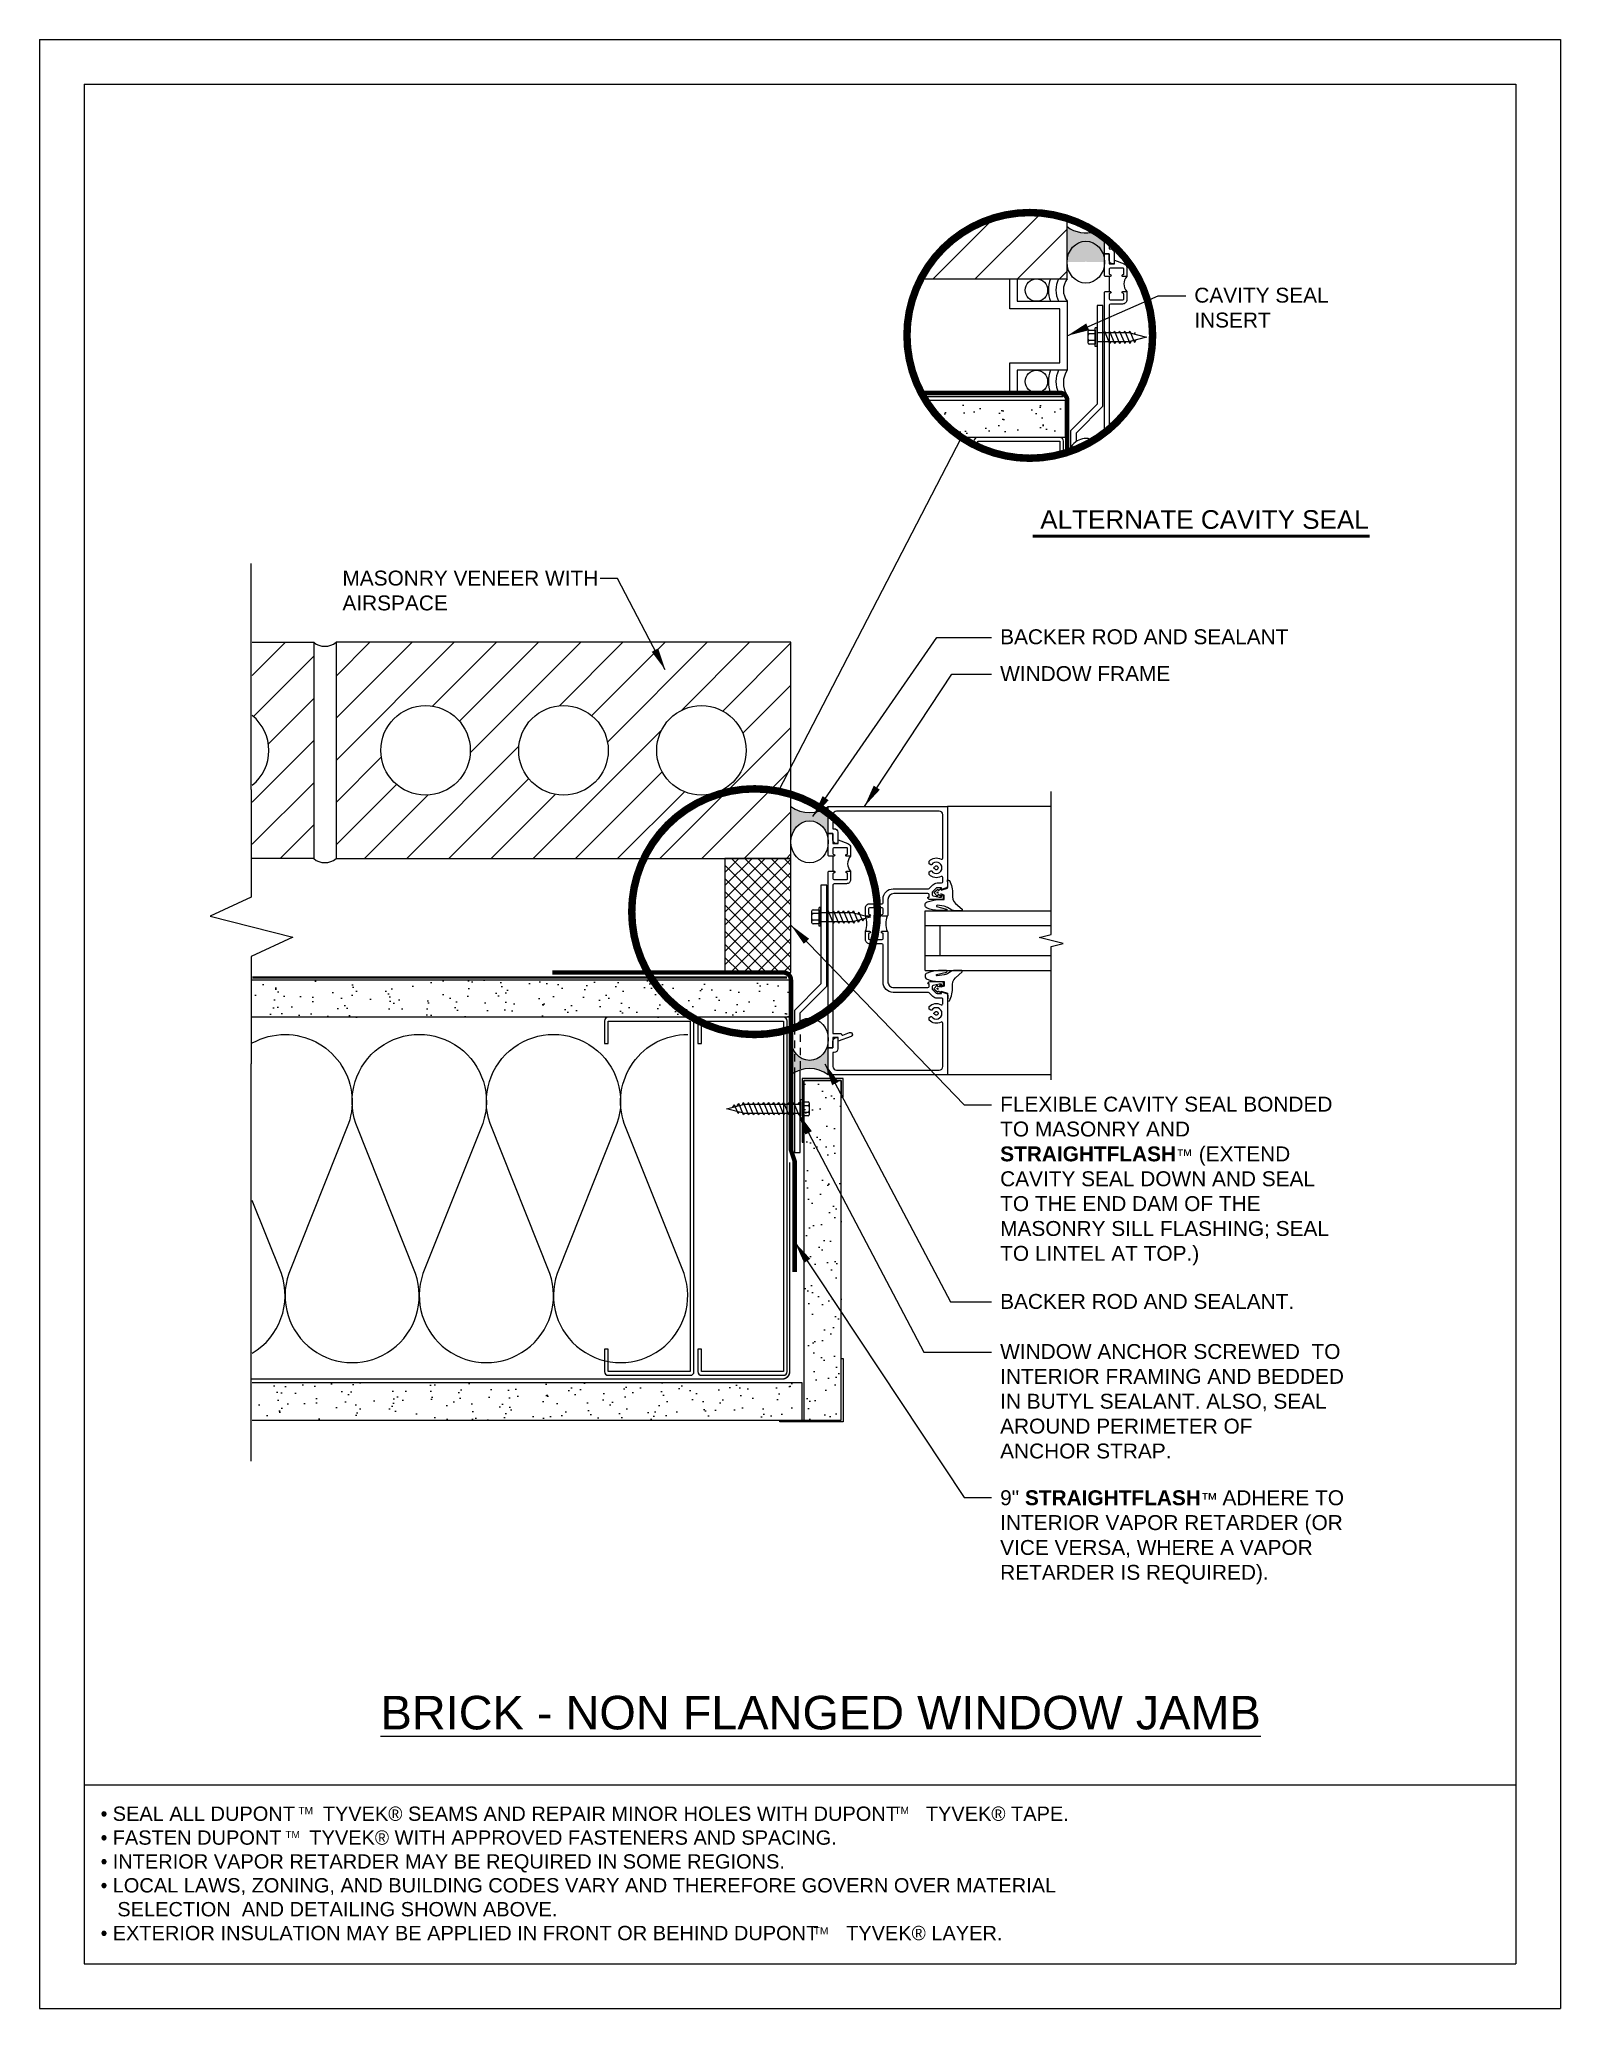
# Model space of a CAD drawing. Extents: x 0 to 848, y 0 to 627.
# Drawn here: x 0 to 25.5, y 0 to 33 of the extents above; entities outside this region: 2.
import ezdxf
from ezdxf.enums import TextEntityAlignment as Align

# ---------------------------------------------------------------- set-up
doc = ezdxf.new("R2010")
doc.units = 0
doc.header["$LTSCALE"] = 2
doc.header["$MEASUREMENT"] = 0
for name, pattern in [('CENTER', [2, 1.25, -0.25, 0.25, -0.25]), ('DASHDOT', [1, 0.5, -0.25, 0, -0.25]), ('DASHED', [0.75, 0.5, -0.25]), ('DASHED2', [0.375, 0.25, -0.125])]:
    doc.linetypes.add(name, pattern=pattern)
doc.layers.get('0').update_dxf_attribs({"linetype": 'CONTINUOUS'})
doc.layers.get('DEFPOINTS').update_dxf_attribs({"linetype": 'CONTINUOUS'})
for name, color, linetype in [('8X11-TTB$0$B', 7, 'CONTINUOUS'), ('A-_CAVITY_SEAL', 252, 'CONTINUOUS'), ('A-ANNO-TXT0', 252, 'CONTINUOUS'), ('A-BACKER_ROD', 252, 'CONTINUOUS'), ('A-DENSGLASS', 7, 'CONTINUOUS'), ('A-FASTENERS', 8, 'CONTINUOUS'), ('A-GLAZING', 252, 'CONTINUOUS'), ('A-GYP_BOARD', 252, 'CONTINUOUS'), ('A-MASONRY', 13, 'CONTINUOUS'), ('A-METAL_STUD', 252, 'CONTINUOUS'), ('A-SEALANT', 252, 'CONTINUOUS'), ('A-TYVEK_WRAP', 160, 'CONTINUOUS'), ('A-VAPOR_RETARDER', 252, 'DASHDOT'), ('A-WINDOW_FRAME', 252, 'CONTINUOUS'), ('A-WINDOW_GASKET', 252, 'CONTINUOUS'), ('DUPONT_FLASHING', 251, 'CENTER'), ('HATCH', 252, 'CONTINUOUS'), ('INSULATION', 40, 'CONTINUOUS'), ('STRUCTURE', 252, 'CONTINUOUS'), ('TEXT', 7, 'CONTINUOUS')]:
    doc.layers.add(name, color=color, linetype=linetype)
doc.styles.add('DETAILS', font='sanss___.ttf', dxfattribs={"height": 1})
doc.styles.get("Standard").update_dxf_attribs({"font": 'ARIAL.TTF', "height": 0.09375})
doc.styles.add('SWISSBT', font='swiss.ttf')
doc.dimstyles.new('ARCH_1_1-2_IN', dxfattribs={"dimscale": 0, "dimtxt": 0.09375, "dimasz": 0.09375, "dimexe": 0.0625, "dimexo": 0.0625, "dimgap": 0.0625, "dimtad": 1, "dimdec": 4, "dimlfac": 8, "dimzin": 3, "dimtxsty": 'STANDARD', "dimblk1": 'ARCHTICK', "dimblk2": 'ARCHTICK', "dimsah": 1, "dimcen": 0.0625, "dimdle": 0.0625, "dimclrd": 256, "dimclre": 256, "dimclrt": 256, "dimazin": 3, "dimtfac": 1, "dimtdec": 4, "dimtmove": 0, "dimatfit": 3, "dimtolj": 1, "dimtzin": 0})

msp = doc.modelspace()

# ---------------------------------------------------------------- texts
at = {"layer": 'TEXT', "char_height": 0.25, "attachment_point": 1}
for s, insert, width in [('CAVITY SEAL INSERT', (19.35968313380129, 28.83849176477585), 2.6875), ('MASONRY VENEER WITH AIRSPACE', (5.079975966664219, 24.09765267221562), 4.875), ('BACKER ROD AND SEALANT', (16.10513274337739, 23.1143573689869), 5.75), ('WINDOW FRAME', (16.10513274337739, 22.49679872991598), 5.75), ('FLEXIBLE CAVITY SEAL BONDED TO MASONRY AND {\\fArial|b1|i0|c0|p34;STRAIGHTFLASH\\fArial|b0|i0|c0|p32;\\H0.8125x;™} (EXTEND CAVITY SEAL DOWN AND SEAL TO THE END DAM OF THE MASONRY SILL FLASHING; SEAL TO LINTEL AT TOP.)', (16.10513274337739, 15.28193769965898), 5.75), ('BACKER ROD AND SEALANT.', (16.10513274337739, 11.9764758499891), 5.75), ('WINDOW ANCHOR SCREWED  TO INTERIOR FRAMING AND BEDDED IN BUTYL SEALANT. ALSO, SEAL AROUND PERIMETER OF ANCHOR STRAP.', (16.10513274337739, 11.13659520129633), 5.75), ('9" {\\fArial|b1|i0|c0|p34;STRAIGHTFLASH\\fArial|b0|i0|c0|p32;\\H0.8125x;™ }ADHERE TO INTERIOR VAPOR RETARDER (OR VICE VERSA, WHERE A VAPOR RETARDER IS REQUIRED).', (16.10513274337739, 8.68632049009895), 5.75)]:
    msp.add_mtext(s, dxfattribs=dict(at, insert=insert, width=width))
at = {"layer": 'TEXT', "attachment_point": 1, "style": 'DETAILS'}
for s, insert, char_height, width in [('{\\LBRICK - NON FLANGED WINDOW JAMB}', (5.719645205038738, 5.241498581478784), 0.5625, 15.90370243262177), ('{\\fSymbol|b0|i0|c2|p18;· }SEAL ALL DUPONT     TYVEK{\\fSymbol|b0|i0|c2|p18;â} SEAMS AND REPAIR MINOR HOLES WITH DUPONT     TYVEK{\\fSymbol|b0|i0|c2|p18;â} TAPE.\\P{\\fSymbol|b0|i0|c2|p18;· }FASTEN DUPONT     TYVEK{\\fSymbol|b0|i0|c2|p18;â} WITH APPROVED FASTENERS AND SPACING.\\P{\\fSymbol|b0|i0|c2|p18;· }INTERIOR VAPOR RETARDER MAY BE REQUIRED IN SOME REGIONS.\\P{\\fSymbol|b0|i0|c2|p18;· }LOCAL LAWS, ZONING, AND BUILDING CODES VARY AND THEREFORE GOVERN OVER MATERIAL\\P   SELECTION  AND DETAILING SHOWN ABOVE.\\P{\\fSymbol|b0|i0|c2|p18;· }EXTERIOR INSULATION MAY BE APPLIED IN FRONT OR BEHIND DUPONT     TYVEK{\\fSymbol|b0|i0|c2|p18;â} LAYER.', (1.027317918761948, 3.386548770354997), 0.24, 17.8181693011131), ('TM', (4.344773299482402, 3.378448044389867), 0.12, 8.310000000000002), ('TM', (14.33469141423441, 3.382851523352949), 0.12, 8.310000000000002), ('TM', (4.124150968053737, 2.976885021724172), 0.12, 8.310000000000002), ('TM', (12.98285850313958, 1.364580890649247), 0.12, 8.310000000000002)]:
    msp.add_mtext(s, dxfattribs=dict(at, insert=insert, char_height=char_height, width=width))

# ---------------------------------------------------------------- blocks, each defined once
blk = doc.blocks.new('DETAIL_TITLE')
at = {"color": 0, "linetype": 'BYBLOCK'}
blk.add_lwpolyline([(0.34375, 0), (0.59375, 0)], dxfattribs=at)
at = {"color": 0, "linetype": 'BYBLOCK', "style": 'SWISSBT'}
for tag, p in [('TITLE 1', (0.34375, 0.3125)), ('TITLE 2', (0.34375, 0.0625))]:
    blk.add_attdef(tag, p, '', height=0.15625, dxfattribs=at)
blk.add_attdef('SCALE', text='', height=0.09375, dxfattribs=at).set_placement((0.34375, -0.0625), align=Align.TOP_LEFT)

# ---------------------------------------------------------------- hatches: boundary and pattern name
at = {"layer": 'A-MASONRY'}
h = msp.add_hatch(dxfattribs=at)
h.set_pattern_fill('ANSI31', color=256, scale=4, style=0)
h.set_pattern_definition([(45, (-4.75660790825174, 2.885974020689417), (-0.3535533905932737, 0.3535533905932738), [])])
h.paths.add_polyline_path([(17.22865000430346, 30.00051231899337, 0.07750612047298422), (16.60176246710938, 30.09827483984415, 0.2800647406051861), (14.77422021245201, 28.98748863008834), (17.22865000430368, 28.98748863008834)])
h = msp.add_hatch(dxfattribs=at)
h.set_pattern_fill('ANSI31', color=256, scale=4, style=0)
h.set_pattern_definition([(45, (-1589.269767004403, -601.0540570253249), (-0.3535533905932737, 0.3535533905932738), [])])
h.paths.add_polyline_path([(4.973119456928257, 22.89749193135523), (4.973119456928257, 19.27249193135523), (10.13216012647622, 19.27249193135523, -0.2885159704593732), (11.98845447532488, 20.44089243201503, -0.04922308063742766), (12.39088031816389, 20.40117893028303), (12.59811945692826, 20.80161548656207), (12.59811945692826, 22.89749193135523)])
h.paths.add_polyline_path([(9.535619456928258, 21.08499193135523, -1), (8.035619456928258, 21.08499193135523, -1)], flags=16)
h.paths.add_polyline_path([(7.223119456928257, 21.08499193135523, -1), (5.723119456928257, 21.08499193135523, -1)], flags=16)
h.paths.add_polyline_path([(11.84811945692826, 21.08499193135523, -1), (10.34811945692826, 21.08499193135523, -1)], flags=16)
h.paths.add_polyline_path([(4.598119456928257, 22.89749193135523), (3.56896131090019, 22.89749193135523), (3.56896131090019, 21.66877951990801, -0.4781844484225889), (3.56896131090019, 20.50120434280245), (3.56896131090019, 19.27249193135524), (4.598119456928257, 19.27249193135524)])
h.paths.add_polyline_path([(12.59811945692826, 19.27249193135523), (12.59811945692826, 20.34855236554116, 0.07530076526840722), (11.98845447532488, 20.44089243201503, 0.2885159704593732), (10.13216012647622, 19.27249193135523)])
at = {"layer": 'HATCH'}
h = msp.add_hatch(color=7, dxfattribs=at)
edge = h.paths.add_edge_path()
edge.add_line((556.4368731620727, 627.3093718827267), (559.9009747772101, 625.3093718827265))
edge.add_line((559.9009747772101, 625.3093718827265), (563.4192029800843, 627.3406218827265))
edge.add_line((563.4192029800843, 627.3406218827265), (563.4192029800844, 575.3406218827265))
edge.add_line((563.4192029800844, 575.3406218827265), (559.9009747772101, 573.3093718827265))
edge.add_line((559.9009747772101, 573.3093718827265), (554.0841688690166, 576.6677063396467))
edge.add_line((554.0841688690166, 576.6677063396467), (554.0841688690166, 625.9510374258073))
h = msp.add_hatch(color=7, dxfattribs=at)
edge = h.paths.add_edge_path()
edge.add_line((847.4937007641593, 490.9418768392586), (847.2882649754472, 490.8232684313444))
edge.add_line((847.2882649754472, 490.8232684313444), (847.2882649754472, 490.3237937607225))
edge.add_line((847.2882649754472, 490.3237937607225), (847.5132605915588, 490.4536950402509))
edge.add_arc((847.2852288634208, 490.7666145018767), 0.3871912428009949, 306.0816984686264, 353.8024688438792)
edge.add_arc((847.3400479296242, 490.7936214380655), 0.3372039559579573, 348.2260575035677, 380.57356175093)
edge.add_arc((847.5546456937952, 490.8176695118453), 0.1383536939567962, 43.05192870639866, 123.864153757068)
edge.add_arc((847.0498360690414, 490.9607418947796), 0.850588176786539, 334.6321037211104, 342.5424613912539)
edge.add_arc((847.0716729056118, 490.9391161497531), 0.8233898242817413, 343.5221736994217, 366.3906983773654)
edge.add_arc((847.6944010356895, 491.0018392823683), 0.1976730726817102, 8.414570960357084, 73.58208621127345)
edge.add_arc((847.7105705718425, 490.784625936156), 0.4087589954903713, 84.42631364179631, 125.2629435236968)
edge.add_line((847.4745818797749, 491.1183822149142), (847.0960089151965, 490.8998130119069))
edge.add_line((847.0960089151965, 490.8998130119069), (847.0960089151965, 489.4790064884069))
edge.add_line((847.0960089151965, 489.4790064884069), (847.2851298994099, 489.5881955395519))
edge.add_line((847.2851298994099, 489.5881955395519), (847.2851298994095, 490.138903952856))
edge.add_arc((846.8939701495368, 491.2087275897221), 1.139091113088796, 290.0839347460146, 307.5421172612644)
h = msp.add_hatch(color=7, dxfattribs=at)
h.dxf.hatch_style = 1
edge = h.paths.add_edge_path()
edge.add_arc((16.60176246710937, 28.03948231245617), 2.058792527387993, 52.55000350765729, 57.81134374305176)
edge.add_arc((17.54115000430368, 30.27408267189296), 0.5167841960128884, 232.7926597487415, 287.72673863106934, ccw=False)
edge.add_line((17.22865000430346, 29.86248863008896), (17.22865000430346, 29.27819521230881))
edge.add_ellipse((17.54115000430368, 29.26680412695234), major_axis=(0, -0.3533871155068482), ratio=0.8842993597885473, start_angle=90, end_angle=270, ccw=False)
edge.add_line((17.85365003538475, 29.27819472835504), (17.85365003538476, 29.40748363008899))
edge.add_line((17.85365000430368, 29.40748363008899), (17.85365000430368, 29.67392541793466))
h = msp.add_hatch(dxfattribs=at)
h.set_pattern_fill('AR-SAND,_O', color=256, scale=0.25, angle=90)
h.set_pattern_definition([(127.5, (-1580.698301844198, -602.6721043091409), (-0.4817059422532897, -0.01574833952740201), [0, -0.38, 0, -0.425, 0, -0.40625]), (97.49999999999987, (-1580.698301844198, -602.6721043091409), (-0.7055365163074351, 0.4424441763169318), [0, -0.205, 0, -0.3425, 0, -0.13125]), (57.49999999999999, (-1580.698301844198, -602.9796043091409), (-0.001414763384241021, 0.7785354654378738), [0, -0.125, 0, -0.45, 0, -0.5875]), (47.5, (-1580.698301844198, -602.9796043091409), (-0.2194188912335622, 0.7515316511430734), [0, -0.0625, 0, -0.295, 0, -0.3375])])
h.paths.add_polyline_path([(17.19740000430368, 26.95262376551645), (14.85323017693753, 26.95262376551668, 0.1068134046654451), (15.45801118903381, 26.32762376551668), (17.19740000430368, 26.32762376551645)])
h = msp.add_hatch(color=7, dxfattribs=at)
h.dxf.hatch_style = 1
edge = h.paths.add_edge_path()
edge.add_ellipse((12.91061945692848, 19.55180742821923), major_axis=(0, -0.3533871155068482), ratio=0.8842993597885473, start_angle=90, end_angle=270, ccw=False)
edge.add_line((13.22311945692871, 19.55180742822219), (13.22311945692848, 19.69244693135576))
edge.add_line((13.22311945692848, 19.69244693135576), (13.22311945692848, 20.14749193135557))
edge.add_arc((12.91061945692871, 20.55908597315985), 0.5167841960128674, 232.7926597487097, 307.2073402511995, ccw=False)
edge.add_line((12.59811945692826, 20.14749193135603), (12.59811945692826, 19.55180742821571))
h = msp.add_hatch(dxfattribs=at)
h.set_pattern_fill('ANSI37', color=256, scale=1.25, style=0)
h.set_pattern_definition([(45, (-1589.269767004403, -601.0540570253249), (-0.110485434560398, 0.1104854345603981), []), (135, (-1589.269767004403, -601.0540570253249), (-0.1104854345603981, -0.110485434560398), [])])
h.paths.add_polyline_path([(12.59811945692826, 19.27249193135523), (11.49270135336968, 19.27249193135523), (11.49270135336968, 17.36262706678301), (12.59811945692826, 17.36262706678301)])
h = msp.add_hatch(dxfattribs=at)
h.set_pattern_fill('AR-SAND,_O', color=256, scale=0.25, angle=90)
h.set_pattern_definition([(52.49999999999999, (-550.4014654559488, -1764.912147792288), (0.4817059422532897, -0.01574833952740207), [0, -0.38, 0, -0.425, 0, -0.40625]), (82.49999999999999, (-550.4014654559488, -1764.912147792288), (0.7055365163074351, 0.4424441763169317), [0, -0.205, 0, -0.3425, 0, -0.13125]), (122.5, (-550.4014654559488, -1765.219647792288), (0.001414763384241117, 0.7785354654378738), [0, -0.125, 0, -0.45, 0, -0.5875]), (132.5, (-550.4014654559488, -1765.219647792288), (0.2194188912335623, 0.7515316511430734), [0, -0.0625, 0, -0.295, 0, -0.3375])])
edge = h.paths.add_edge_path()
edge.add_line((3.56896131090019, 17.23762706678357), (12.56686945692848, 17.23762706678346))
edge.add_line((12.56686945692848, 17.23762706678346), (12.56686945692848, 16.61262706678346))
edge.add_line((12.56686945692848, 16.61262706678346), (3.568961310900191, 16.61262706678357))
h = msp.add_hatch(color=7, dxfattribs=at)
h.dxf.hatch_style = 1
edge = h.paths.add_edge_path()
edge.add_ellipse((12.91061945692826, 16.24318143449236), major_axis=(4.327601070086487e-17, 0.3533871155068482), ratio=0.8842993597885473, start_angle=90, end_angle=270, ccw=False)
edge.add_line((12.59811945692803, 16.2431814344894), (12.59811945692826, 16.10254193135583))
edge.add_line((12.59811945692826, 16.10254193135583), (12.59811945692826, 15.64749693135602))
edge.add_arc((12.91061945692803, 15.23590288955174), 0.5167841960128674, 412.79265974870975, 487.2073402511995, ccw=False)
edge.add_line((13.22311945692848, 15.64749693135556), (13.22311945692848, 16.24318143449588))
h = msp.add_hatch(dxfattribs=at)
h.set_pattern_fill('AR-SAND,_O', color=256, scale=0.25, angle=-1.272221872585407e-14)
h.set_pattern_definition([(217.5, (1794.966644316, 572.6624500008622), (0.01574833952740192, -0.4817059422532897), [0, -0.38, 0, -0.425, 0, -0.40625]), (187.4999999999999, (1794.966644316, 572.6624500008622), (-0.4424441763169319, -0.705536516307435), [0, -0.205, 0, -0.3425, 0, -0.13125]), (147.4999999999999, (1795.274144316, 572.6624500008622), (-0.7785354654378738, -0.001414763384240878), [0, -0.1249999999999999, 0, -0.4499999999999995, 0, -0.587499999999999]), (137.4999999999999, (1795.274144316, 572.6624500008622), (-0.7515316511430734, -0.2194188912335621), [0, -0.0625, 0, -0.295, 0, -0.3375])])
h.paths.add_polyline_path([(12.81686945692848, 9.86262706678346), (13.44186945692848, 9.86262706678346), (13.44186945692848, 15.55374693135568), (12.81686945692848, 15.55374693135568)])
h = msp.add_hatch(dxfattribs=at)
h.set_pattern_fill('AR-SAND,_O', color=256, scale=0.25, angle=90)
h.set_pattern_definition([(307.5, (-550.3389654559486, 1792.012401925855), (0.4817059422532897, 0.01574833952740201), [0, -0.3799999999999994, 0, -0.4249999999999994, 0, -0.4062499999999994]), (277.5, (-550.3389654559486, 1792.012401925855), (0.7055365163074351, -0.4424441763169318), [0, -0.205, 0, -0.3425, 0, -0.13125]), (237.5, (-550.3389654559486, 1792.319901925855), (0.001414763384241021, -0.7785354654378738), [0, -0.1249999999999999, 0, -0.4499999999999998, 0, -0.5874999999999996]), (227.5, (-550.3389654559486, 1792.319901925855), (0.2194188912335622, -0.7515316511430734), [0, -0.0625, 0, -0.295, 0, -0.3375])])
edge = h.paths.add_edge_path()
edge.add_line((3.56896131090019, 9.862627066783688), (12.78561945692848, 9.86262706678346))
edge.add_line((12.78561945692848, 9.86262706678346), (12.78561945692848, 10.48762706678346))
edge.add_line((12.78561945692848, 10.48762706678346), (3.568961310900191, 10.48762706678369))

# ---------------------------------------------------------------- linework, layer by layer
at = {"layer": '8X11-TTB$0$B', "color": 7}
for p, q in [((0.7499999999999893, 32.25), (0.75, 0.7499999999999964)), ((0.7499999999999893, 32.25), (24.75, 32.25000000000001)), ((24.75, 32.25000000000001), (24.75, 0.7499999999999964)), ((0.75, 3.749999999999996), (24.75, 3.749999999999996)), ((0.75, 0.7499999999999964), (24.75, 0.7499999999999964))]:
    msp.add_line(p, q, dxfattribs=at)
at = {"layer": 'A-_CAVITY_SEAL', "elevation": 2.979996827461486e-09}
msp.add_lwpolyline([(16.26803606107381, 27.07762376551611), (16.26803606107381, 27.579718921889), (17.10365000430346, 27.579718921889), (17.10365000430346, 28.48539347371545), (16.26803606107381, 28.48539347371545), (16.26803606107381, 28.98748863008834), (16.39303606107381, 28.98748863008834), (16.39303606107381, 28.61039347371545), (17.22865000430346, 28.61039347371545), (17.22865000430346, 27.454718921889), (16.39303606107381, 27.454718921889), (16.39303606107381, 27.07762376551611)], close=True, dxfattribs=at)
at = {"layer": 'A-ANNO-TXT0', "linetype": 'DASHED2', "ltscale": 0.125, "const_width": 0.125, "flags": 128}
for points in [[(16.60176246710938, 25.98068978506817, 0.9999999999999999), (16.60176246710938, 30.09827483984415, 0.9999999999999999)], [(11.98845447532488, 16.32330737723905, 0.9999999999999999), (11.98845447532488, 20.44089243201503, 0.9999999999999999)]]:
    msp.add_lwpolyline(points, format="xyb", close=True, dxfattribs=at)
at = {"layer": 'A-ANNO-TXT0', "elevation": 2.979996827461487e-09}
msp.add_lwpolyline([(16.96103911416816, 15.56444673635471), (16.96103911416816, 17.7974819313558), (17.16101911416802, 17.84750193135582), (16.76103911416811, 17.94748193135578), (16.96103911416816, 17.99748193135574), (16.96103911416816, 20.3974919313558)], dxfattribs=at)
at = {"layer": 'A-BACKER_ROD'}
for centre in [(16.71233152885923, 28.79894105190189, 2.979996827461486e-09), (16.71233152885923, 27.26617134370255, 2.979996827461486e-09)]:
    msp.add_circle(centre, 0.1885475781864443, dxfattribs=at)
for centre, major_axis in [((17.54115000430368, 29.26680412695234, 2.979996827461486e-09), (0, -0.3533871155068482)), ((12.91061945692848, 19.55180742821923, 2.979996827461486e-09), (0, -0.3533871155068482)), ((12.91061945692826, 16.24318143449236, 2.979996827461486e-09), (4.327601070086487e-17, 0.3533871155068482))]:
    msp.add_ellipse(centre, major_axis=major_axis, ratio=0.8842993597885473, dxfattribs=at)
msp.add_ellipse((17.54115000430346, 25.95817813322546, 2.979996827461486e-09), major_axis=(1.317836941354424e-13, 0.3533871155068506), ratio=0.8842993597883506, start_param=-0.4269298809796398, end_param=1.202950671469518, dxfattribs=at)
at = {"layer": 'A-DENSGLASS', "elevation": 2.979996827461446e-09}
msp.add_lwpolyline([(3.56896131090019, 17.23762706678357), (12.56686945692848, 17.23762706678346), (12.56686945692848, 16.61262706678346), (3.56896131090019, 16.61262706678357)], dxfattribs=at)
at = {"layer": 'A-FASTENERS'}
for p, q in [((17.57998193709357, 27.910713845667, 2.979996827461446e-09), (17.57998193709357, 28.109932595667, 2.979996827461446e-09)), ((17.59990381209371, 28.12985447066703, 2.979996827461446e-09), (17.69951318709371, 28.12985447066703, 2.979996827461446e-09)), ((17.69951318709371, 28.06509904039862, 2.979996827461446e-09), (17.59990381209371, 28.06509904039862, 2.979996827461446e-09)), ((17.69951318709371, 27.85560444014945, 2.979996827461446e-09), (17.69951318709371, 28.16504200118456, 2.979996827461446e-09)), ((17.72865000430368, 28.16504200118456, 2.979996827461446e-09), (17.69951318709371, 28.16504200118456, 2.979996827461446e-09)), ((17.69951318709371, 28.12985447066703, 2.979996827461446e-09), (17.69951318709371, 27.89079197066698, 2.979996827461446e-09)), ((17.72865000430368, 27.85560444014945, 2.979996827461446e-09), (17.72865000430368, 28.16504200118456, 2.979996827461446e-09)), ((18.27891810196973, 28.08046787398732, 2.979996827461446e-09), (17.72865000430368, 28.08046787398754, 2.979996827461446e-09)), ((17.85491450089551, 28.110176736292, 2.979996827461446e-09), (17.83520014542676, 28.08091037887013, 2.979996827461446e-09)), ((17.85491450089551, 28.110176736292, 2.979996827461446e-09), (17.93928034562208, 27.90543430465138, 2.979996827461446e-09)), ((17.93929560441114, 28.110176736292, 2.979996827461446e-09), (17.91958124894239, 28.08091037887013, 2.979996827461446e-09)), ((17.93929560441114, 28.110176736292, 2.979996827461446e-09), (18.0236614491377, 27.90543430465138, 2.979996827461446e-09)), ((18.02367670792676, 28.110176736292, 2.979996827461446e-09), (18.00396235245801, 28.08091037887013, 2.979996827461446e-09)), ((18.02367670792676, 28.110176736292, 2.979996827461446e-09), (18.10804255265333, 27.90543430465138, 2.979996827461446e-09)), ((18.10805781144239, 28.110176736292, 2.979996827461446e-09), (18.08834345597364, 28.08091037887013, 2.979996827461446e-09)), ((18.10805781144239, 28.110176736292, 2.979996827461446e-09), (18.19242365616895, 27.90543430465138, 2.979996827461446e-09)), ((18.19243891495801, 28.110176736292, 2.979996827461446e-09), (18.17272455948926, 28.08091037887013, 2.979996827461446e-09)), ((18.19243891495801, 28.110176736292, 2.979996827461446e-09), (18.27680475968458, 27.90543430465138, 2.979996827461446e-09)), ((18.27682001847364, 28.110176736292, 2.979996827461446e-09), (18.25710566300489, 28.08091037887013, 2.979996827461446e-09)), ((18.27682001847364, 28.110176736292, 2.979996827461446e-09), (18.35445414436952, 27.92177111117516, 2.979996827461446e-09)), ((18.27891810196973, 28.08046787398732, 2.979996827461446e-09), (18.56060897368519, 28.0077826322881, 2.979996827461446e-09)), ((18.36940976649924, 28.0902556670147, 2.979996827461446e-09), (18.34969541103049, 28.06098930959283, 2.979996827461446e-09)), ((17.69951318709371, 27.95554740093573, 2.979996827461446e-09), (17.59990381209371, 27.95554740093573, 2.979996827461446e-09)), ((17.69951318709371, 27.89079197066698, 2.979996827461446e-09), (17.59990381209371, 27.89079197066698, 2.979996827461446e-09)), ((17.72865000430368, 27.85560444014945, 2.979996827461446e-09), (17.69951318709371, 27.85560444014945, 2.979996827461446e-09)), ((17.72865000430368, 27.93509739058911, 2.979996827461446e-09), (18.27891810196973, 27.93509739058888, 2.979996827461446e-09)), ((17.95904047745801, 27.93470066207325, 2.979996827461446e-09), (17.93928034562208, 27.90543430465138, 2.979996827461446e-09)), ((18.04342158097364, 27.93470066207325, 2.979996827461446e-09), (18.0236614491377, 27.90543430465138, 2.979996827461446e-09)), ((18.12780268448926, 27.93470066207325, 2.979996827461446e-09), (18.10804255265333, 27.90543430465138, 2.979996827461446e-09)), ((18.21218378800489, 27.93470066207325, 2.979996827461446e-09), (18.19242365616895, 27.90543430465138, 2.979996827461446e-09)), ((18.30061228721405, 27.94069518326259, 2.979996827461446e-09), (18.27680475968458, 27.90543430465138, 2.979996827461446e-09)), ((18.56060897368519, 28.0077826322881, 2.979996827461446e-09), (18.27891810196973, 27.93509739058888, 2.979996827461446e-09)), ((18.381286255789, 27.96151164376417, 2.979996827461446e-09), (18.35445414436952, 27.92177111117516, 2.979996827461446e-09)), ((12.94945138971837, 18.1957171469339, 2.979996827461446e-09), (12.94945138971837, 18.3949358969339, 2.979996827461446e-09)), ((12.96937326471851, 18.41485777193392, 2.979996827461446e-09), (13.06898263971851, 18.41485777193392, 2.979996827461446e-09)), ((13.06898263971851, 18.35010234166552, 2.979996827461446e-09), (12.96937326471851, 18.35010234166552, 2.979996827461446e-09)), ((13.06898263971851, 18.24055070220263, 2.979996827461446e-09), (12.96937326471851, 18.24055070220263, 2.979996827461446e-09)), ((13.06898263971851, 18.17579527193388, 2.979996827461446e-09), (12.96937326471851, 18.17579527193388, 2.979996827461446e-09)), ((13.06898263971851, 18.14060774141635, 2.979996827461446e-09), (13.06898263971851, 18.45004530245146, 2.979996827461446e-09)), ((13.09811945692848, 18.45004530245146, 2.979996827461446e-09), (13.06898263971851, 18.45004530245146, 2.979996827461446e-09)), ((13.06898263971851, 18.41485777193392, 2.979996827461446e-09), (13.06898263971851, 18.17579527193388, 2.979996827461446e-09)), ((13.09811945692848, 18.14060774141635, 2.979996827461446e-09), (13.09811945692848, 18.45004530245146, 2.979996827461446e-09)), ((13.64838755459453, 18.36547117525421, 2.979996827461446e-09), (13.09811945692848, 18.36547117525444, 2.979996827461446e-09)), ((13.09811945692848, 18.220100691856, 2.979996827461446e-09), (13.64838755459453, 18.22010069185578, 2.979996827461446e-09)), ((13.22438395352031, 18.3951800375589, 2.979996827461446e-09), (13.20466959805156, 18.36591368013703, 2.979996827461446e-09)), ((13.22438395352031, 18.3951800375589, 2.979996827461446e-09), (13.30874979824688, 18.19043760591828, 2.979996827461446e-09)), ((13.30876505703594, 18.3951800375589, 2.979996827461446e-09), (13.28905070156719, 18.36591368013703, 2.979996827461446e-09)), ((13.32850993008281, 18.21970396334015, 2.979996827461446e-09), (13.30874979824688, 18.19043760591828, 2.979996827461446e-09)), ((13.30876505703594, 18.3951800375589, 2.979996827461446e-09), (13.3931309017625, 18.19043760591828, 2.979996827461446e-09)), ((13.39314616055156, 18.3951800375589, 2.979996827461446e-09), (13.37343180508281, 18.36591368013703, 2.979996827461446e-09)), ((13.41289103359844, 18.21970396334015, 2.979996827461446e-09), (13.3931309017625, 18.19043760591828, 2.979996827461446e-09)), ((13.39314616055156, 18.3951800375589, 2.979996827461446e-09), (13.47751200527813, 18.19043760591828, 2.979996827461446e-09)), ((13.47752726406719, 18.3951800375589, 2.979996827461446e-09), (13.45781290859844, 18.36591368013703, 2.979996827461446e-09)), ((13.49727213711406, 18.21970396334015, 2.979996827461446e-09), (13.47751200527813, 18.19043760591828, 2.979996827461446e-09)), ((13.47752726406719, 18.3951800375589, 2.979996827461446e-09), (13.56189310879375, 18.19043760591828, 2.979996827461446e-09)), ((13.56190836758281, 18.3951800375589, 2.979996827461446e-09), (13.54219401211406, 18.36591368013703, 2.979996827461446e-09)), ((13.58165324062969, 18.21970396334015, 2.979996827461446e-09), (13.56189310879375, 18.19043760591828, 2.979996827461446e-09)), ((13.56190836758281, 18.3951800375589, 2.979996827461446e-09), (13.64627421230938, 18.19043760591828, 2.979996827461446e-09)), ((13.64628947109844, 18.3951800375589, 2.979996827461446e-09), (13.62657511562969, 18.36591368013703, 2.979996827461446e-09)), ((13.67008173983885, 18.22569848452949, 2.979996827461446e-09), (13.64627421230938, 18.19043760591828, 2.979996827461446e-09)), ((13.64628947109844, 18.3951800375589, 2.979996827461446e-09), (13.72392359699432, 18.20677441244206, 2.979996827461446e-09)), ((13.64838755459453, 18.36547117525421, 2.979996827461446e-09), (13.93007842630999, 18.292785933555, 2.979996827461446e-09)), ((13.93007842630999, 18.292785933555, 2.979996827461446e-09), (13.64838755459453, 18.22010069185578, 2.979996827461446e-09)), ((13.73887921912404, 18.3752589682816, 2.979996827461446e-09), (13.71916486365529, 18.34599261085972, 2.979996827461446e-09)), ((13.7507557084138, 18.24651494503107, 2.979996827461446e-09), (13.72392359699432, 18.20677441244206, 2.979996827461446e-09)), ((13.73887921912404, 18.3752589682816, 2.979996827461446e-09), (13.80003249089435, 18.22684974407932, 2.979996827461446e-09)), ((13.82686460231383, 18.26659027666832, 2.979996827461446e-09), (13.80003249089435, 18.22684974407932, 2.979996827461446e-09)), ((13.09811945692848, 18.14060774141635, 2.979996827461446e-09), (13.06898263971851, 18.14060774141635, 2.979996827461446e-09)), ((11.78001298418275, 15.14763203611935, 2.979996827461446e-09), (11.80382051171222, 15.18289291473056, 2.979996827461446e-09)), ((11.88818635643878, 14.97815048308993, 2.979996827461446e-09), (11.80382051171222, 15.18289291473056, 2.979996827461446e-09)), ((11.8684414833919, 15.15362655730868, 2.979996827461446e-09), (11.88820161522784, 15.18289291473056, 2.979996827461446e-09)), ((11.9725674599544, 14.97815048308993, 2.979996827461446e-09), (11.88820161522784, 15.18289291473056, 2.979996827461446e-09)), ((11.95282258690753, 15.15362655730868, 2.979996827461446e-09), (11.97258271874347, 15.18289291473056, 2.979996827461446e-09)), ((12.05694856347003, 14.97815048308993, 2.979996827461446e-09), (11.97258271874347, 15.18289291473056, 2.979996827461446e-09)), ((12.03720369042315, 15.15362655730868, 2.979996827461446e-09), (12.05696382225909, 15.18289291473056, 2.979996827461446e-09)), ((12.14132966698565, 14.97815048308993, 2.979996827461446e-09), (12.05696382225909, 15.18289291473056, 2.979996827461446e-09)), ((12.12158479393878, 15.15362655730868, 2.979996827461446e-09), (12.14134492577472, 15.18289291473056, 2.979996827461446e-09)), ((12.22571077050128, 14.97815048308993, 2.979996827461446e-09), (12.14134492577472, 15.18289291473056, 2.979996827461446e-09)), ((12.2059658974544, 15.15362655730868, 2.979996827461446e-09), (12.22572602929034, 15.18289291473056, 2.979996827461446e-09)), ((12.3100918740169, 14.97815048308993, 2.979996827461446e-09), (12.22572602929034, 15.18289291473056, 2.979996827461446e-09)), ((12.2903393715755, 15.15362655730868, 2.979996827461446e-09), (12.3100918740169, 15.18289291473056, 2.979996827461446e-09)), ((12.39447297753253, 14.97815048308993, 2.979996827461446e-09), (12.3100918740169, 15.18289291473056, 2.979996827461446e-09)), ((12.37471284569659, 15.15362655730868, 2.979996827461446e-09), (12.39447297753253, 15.18289291473056, 2.979996827461446e-09)), ((12.47884645165362, 14.97815048308993, 2.979996827461446e-09), (12.39447297753253, 15.18289291473056, 2.979996827461446e-09)), ((12.45909394921222, 15.15362655730868, 2.979996827461446e-09), (12.47884645165362, 15.18289291473056, 2.979996827461446e-09)), ((12.56321992577472, 14.97815048308993, 2.979996827461446e-09), (12.47884645165362, 15.18289291473056, 2.979996827461446e-09)), ((12.54346742333331, 15.15362655730868, 2.979996827461446e-09), (12.56321992577472, 15.18289291473056, 2.979996827461446e-09)), ((12.64759339989581, 14.97815048308993, 2.979996827461446e-09), (12.56321992577472, 15.18289291473056, 2.979996827461446e-09)), ((12.6278408974544, 15.15362655730868, 2.979996827461446e-09), (12.64759339989581, 15.18289291473056, 2.979996827461446e-09)), ((12.7319668740169, 14.97815048308993, 2.979996827461446e-09), (12.64759339989581, 15.18289291473056, 2.979996827461446e-09)), ((12.7122143715755, 15.15362655730868, 2.979996827461446e-09), (12.7319668740169, 15.18289291473056, 2.979996827461446e-09)), ((12.75546457091212, 15.12587291347629, 2.979996827461446e-09), (12.7319668740169, 15.18289291473056, 2.979996827461446e-09)), ((12.7554645709119, 15.23272277923249, 2.979996827461446e-09), (12.7554645709119, 14.92328521819738, 2.979996827461446e-09)), ((12.7554645709119, 15.23272277923249, 2.979996827461446e-09), (12.78460138812187, 15.23272277923249, 2.979996827461446e-09)), ((12.78460138812187, 15.23272277923249, 2.979996827461446e-09), (12.78460138812187, 14.92328521819738, 2.979996827461446e-09)), ((12.78460138812187, 15.19753524871496, 2.979996827461446e-09), (12.88421076312187, 15.19753524871496, 2.979996827461446e-09)), ((12.78460138812187, 14.95847274871491, 2.979996827461446e-09), (12.78460138812187, 15.19753524871496, 2.979996827461446e-09)), ((11.5200162977116, 15.08054458709384, 2.979996827461446e-09), (11.80170716942706, 15.15322982879306, 2.979996827461446e-09)), ((11.80170716942706, 15.00785934539462, 2.979996827461446e-09), (11.5200162977116, 15.08054458709384, 2.979996827461446e-09)), ((11.62323012170776, 15.10674024398051, 2.979996827461446e-09), (11.65006223312724, 15.14648077656952, 2.979996827461446e-09)), ((11.71121550489755, 14.99807155236724, 2.979996827461446e-09), (11.65006223312724, 15.14648077656952, 2.979996827461446e-09)), ((11.69933901560779, 15.12681557561777, 2.979996827461446e-09), (11.72617112702727, 15.16655610820678, 2.979996827461446e-09)), ((11.71121550489755, 14.99807155236724, 2.979996827461446e-09), (11.7309298603663, 15.02733790978911, 2.979996827461446e-09)), ((11.80380525292315, 14.97815048308993, 2.979996827461446e-09), (11.72617112702727, 15.16655610820678, 2.979996827461446e-09)), ((12.7554645709119, 15.15322982879283, 2.979996827461446e-09), (11.80170716942706, 15.15322982879306, 2.979996827461446e-09)), ((11.80170716942706, 15.00785934539462, 2.979996827461446e-09), (12.7554645709119, 15.00785934539439, 2.979996827461446e-09)), ((11.80380525292315, 14.97815048308993, 2.979996827461446e-09), (11.8235196083919, 15.00741684051181, 2.979996827461446e-09)), ((11.88818635643878, 14.97815048308993, 2.979996827461446e-09), (11.90790071190753, 15.00741684051181, 2.979996827461446e-09)), ((11.9725674599544, 14.97815048308993, 2.979996827461446e-09), (11.99228181542315, 15.00741684051181, 2.979996827461446e-09)), ((12.05694856347003, 14.97815048308993, 2.979996827461446e-09), (12.07666291893878, 15.00741684051181, 2.979996827461446e-09)), ((12.14132966698565, 14.97815048308993, 2.979996827461446e-09), (12.1610440224544, 15.00741684051181, 2.979996827461446e-09)), ((12.22571077050128, 14.97815048308993, 2.979996827461446e-09), (12.24542512597003, 15.00741684051181, 2.979996827461446e-09)), ((12.3100918740169, 14.97815048308993, 2.979996827461446e-09), (12.32980622948565, 15.00741684051181, 2.979996827461446e-09)), ((12.39447297753253, 14.97815048308993, 2.979996827461446e-09), (12.41417970360675, 15.00741684051181, 2.979996827461446e-09)), ((12.47884645165362, 14.97815048308993, 2.979996827461446e-09), (12.49855317772784, 15.00741684051181, 2.979996827461446e-09)), ((12.56321992577472, 14.97815048308993, 2.979996827461446e-09), (12.58293428124347, 15.00741684051181, 2.979996827461446e-09)), ((12.64759339989581, 14.97815048308993, 2.979996827461446e-09), (12.66730775536456, 15.00741684051181, 2.979996827461446e-09)), ((12.7319668740169, 14.97815048308993, 2.979996827461446e-09), (12.75168122948565, 15.00741684051181, 2.979996827461446e-09)), ((12.7554645709119, 14.92328521819738, 2.979996827461446e-09), (12.78460138812187, 14.92328521819738, 2.979996827461446e-09)), ((12.78460138812187, 15.13277981844621, 2.979996827461446e-09), (12.88421076312187, 15.13277981844621, 2.979996827461446e-09)), ((12.78460138812187, 15.02322817898332, 2.979996827461446e-09), (12.88421076312187, 15.02322817898332, 2.979996827461446e-09)), ((12.88421076312187, 14.95847274871491, 2.979996827461446e-09), (12.78460138812187, 14.95847274871491, 2.979996827461446e-09)), ((12.90413263812201, 15.17761337371493, 2.979996827461446e-09), (12.90413263812201, 14.97839462371493, 2.979996827461446e-09))]:
    msp.add_line(p, q, dxfattribs=at)
for centre, start, end in [((17.59990381209371, 28.109932595667, 2.979996827461446e-09), 90, 180), ((17.59990381209371, 28.08502091539864, 2.979996827461446e-09), 180, 270), ((17.59990381209371, 28.0451771653986, 2.979996827461446e-09), 90, 180), ((17.59990381209371, 27.97546927593575, 2.979996827461446e-09), 180, 270), ((17.59990381209371, 27.93562552593571, 2.979996827461446e-09), 90, 180), ((17.59990381209371, 27.910713845667, 2.979996827461446e-09), 180, 270), ((12.96937326471851, 18.3949358969339, 2.979996827461446e-09), 90, 180), ((12.96937326471851, 18.37002421666554, 2.979996827461446e-09), 180, 270), ((12.96937326471851, 18.3301804666655, 2.979996827461446e-09), 90, 180), ((12.96937326471851, 18.26047257720265, 2.979996827461446e-09), 180, 270), ((12.96937326471851, 18.2206288272026, 2.979996827461446e-09), 90, 180), ((12.96937326471851, 18.1957171469339, 2.979996827461446e-09), 180, 270), ((12.88421076312187, 15.17761337371493, 2.979996827461446e-09), 0, 90), ((12.88421076312187, 15.15270169344623, 2.979996827461446e-09), 270, 0), ((12.88421076312187, 15.11285794344619, 2.979996827461446e-09), 0, 90), ((12.88421076312187, 15.04315005398334, 2.979996827461446e-09), 270, 0), ((12.88421076312187, 15.00330630398329, 2.979996827461446e-09), 0, 90), ((12.88421076312187, 14.97839462371493, 2.979996827461446e-09), 270, 0)]:
    msp.add_arc(centre, 0.019921875, start, end, dxfattribs=at)
at = {"layer": 'A-GLAZING'}
for p, q in [((14.84811945692871, 18.39793354389062, 2.979996827461487e-09), (16.96102911416818, 18.39793354389062, 2.979996827461487e-09)), ((14.84811945692871, 18.14793354389062, 2.979996827461487e-09), (16.96102911416818, 18.14793354389062, 2.979996827461487e-09)), ((14.84811945692871, 17.64793354389062, 2.979996827461487e-09), (16.96102911416818, 17.64793354389062, 2.979996827461487e-09)), ((14.84811945692871, 17.39793354389062, 2.979996827461487e-09), (16.96102911416818, 17.39793354389062, 2.979996827461487e-09))]:
    msp.add_line(p, q, dxfattribs=at)
at = {"layer": 'A-GYP_BOARD', "linetype": 'CONTINUOUS'}
for p, q in [((3.548677074508624, 20.43191877532119), (3.548677074508606, 24.21627816132136)), ((3.548677074508654, 9.172073946570709), (3.548677074508663, 15.83191877532118))]:
    msp.add_line(p, q, dxfattribs=at)
at = {"layer": 'A-GYP_BOARD'}
for points, elevation in [([(12.81686945692848, 14.52249693135568), (12.81686945692848, 15.55374693135568), (13.44186945692848, 15.55374693135568), (13.44186945692848, 15.27249693135568), (13.47311945692848, 15.27249693135568), (13.47311945692848, 15.58499693135568), (12.78561945692848, 15.58499693135568), (12.78561945692848, 14.52249693135568)], 2.979996827461487e-09), ([(12.81686945692848, 9.86262706678346), (13.44186945692848, 9.86262706678346), (13.44186945692848, 15.55374693135568), (12.81686945692848, 15.55374693135568)], 2.979996827461446e-09), ([(12.41061945692848, 9.86262706678346), (13.44186945692848, 9.86262706678346), (13.44186945692848, 10.89387706678346), (13.47311945692848, 10.89387706678346), (13.47311945692848, 9.83137706678346), (12.41061945692848, 9.83137706678346)], 2.979996827461446e-09)]:
    msp.add_lwpolyline(points, close=True, dxfattribs=dict(at, elevation=elevation))
at = {"layer": 'A-GYP_BOARD', "elevation": 2.979996827461446e-09}
msp.add_lwpolyline([(3.56896131090019, 9.862627066783688), (12.78561945692848, 9.86262706678346), (12.78561945692848, 10.48762706678346), (3.56896131090019, 10.48762706678369)], dxfattribs=at)
at = {"layer": 'A-MASONRY', "elevation": 2.979996827461486e-09}
for points in [[(14.77422021245201, 28.98748863008834), (17.22865000430346, 28.98748863008834), (17.22865000430346, 30.00051231899326)], [(3.56896131090019, 22.89749193135523), (4.598119456928257, 22.89749193135523), (4.598119456928257, 19.27249193135523), (3.56896131090019, 19.27249193135523)]]:
    msp.add_lwpolyline(points, dxfattribs=at)
msp.add_lwpolyline([(12.59811945692826, 22.89749193135523), (4.973119456928257, 22.89749193135523), (4.973119456928257, 19.27249193135523), (12.59811945692826, 19.27249193135523)], close=True, dxfattribs=at)
at = {"layer": 'A-MASONRY'}
for centre in [(6.473119456928257, 21.08499193135523, 2.979996827461486e-09), (8.785619456928258, 21.08499193135523, 2.979996827461486e-09), (11.09811945692826, 21.08499193135523, 2.979996827461486e-09)]:
    msp.add_circle(centre, 0.75, dxfattribs=at)
for centre, radius, start, end in [((4.785619456928029, 23.12121068878693, 2.979996827461486e-09), 0.2919012374533256, 230.0334297092306, 309.9665702907694), ((3.098119456928257, 21.08499193135523, 2.979996827461486e-09), 0.75, 308.8871968964316, 51.11280310356828), ((4.785619456928029, 19.49621068878693, 2.979996827461486e-09), 0.2919012374533256, 230.0334297092306, 309.9665702907694)]:
    msp.add_arc(centre, radius, start, end, dxfattribs=at)
at = {"layer": 'A-METAL_STUD', "linetype": 'DASHED', "ltscale": 0.125}
for p, q in [((12.7554645709119, 16.54993530992678, 2.979996827461446e-09), (12.7554645709119, 15.72884595583216, 2.979996827461446e-09)), ((12.65546457091199, 16.44721005337337, 2.979996827461446e-09), (12.65546457091199, 15.68530459114035, 2.979996827461446e-09))]:
    msp.add_line(p, q, dxfattribs=at)
at = {"layer": 'A-METAL_STUD', "elevation": 2.979996827461446e-09}
for points in [[(17.3859951182871, 26.26493200865988), (17.3859951182871, 26.40435811012864), (17.82865000430359, 26.85087005213879), (17.82865000430359, 28.54059274902303), (17.72865000430368, 28.54059274902303), (17.72865000430368, 26.88729177455181), (17.28599511828719, 26.44077983254166), (17.28599511828719, 26.16220675210647)], [(14.85323017693753, 26.95262376551668), (17.19740000430368, 26.95262376551656), (17.19740000430368, 26.32762376551656), (15.45801118903404, 26.32762376551668)], [(15.72865000430414, 26.17499812155424), (15.72865000430414, 26.26512376551656), (17.10365000430368, 26.26512376551656), (17.10365000430368, 26.04280117345635)], [(12.7554645709119, 16.54993530992678), (12.7554645709119, 16.68936141139554), (13.19811945692839, 17.13587335340569), (13.19811945692839, 18.82559605028993), (13.09811945692848, 18.82559605028993), (13.09811945692848, 17.17229507581871), (12.65546457091199, 16.72578313380856), (12.65546457091199, 16.44721005337337)], [(12.65546457091199, 15.68530459114035), (12.65546457091199, 14.34841146337541), (12.7554645709119, 14.34841146337541), (12.7554645709119, 15.72884595583216)]]:
    msp.add_lwpolyline(points, dxfattribs=at)
msp.add_lwpolyline([(17.16615000430368, 26.05955974359435), (17.16615000430368, 26.26512376551656, 0.414213562373095), (17.10365000430368, 26.32762376551656), (15.72865000430369, 26.32762376551656, 0.414213562373095), (15.66615000430369, 26.26512376551656), (15.66615000430369, 26.20556410537287)], format="xyb", dxfattribs=at)
for points in [[(9.535619456928485, 11.05012706678346), (9.47311945692803, 11.05012706678346), (9.47311945692803, 10.67512706678346, 0.414213562373095), (9.53561945692803, 10.61262706678346), (10.91061945692803, 10.61262706678346, 0.414213562373095), (10.97311945692803, 10.67512706678346), (10.97311945692803, 16.55012706678346, 0.414213562373095), (10.91061945692803, 16.61262706678346), (9.53561945692803, 16.61262706678346, 0.414213562373095), (9.47311945692803, 16.55012706678346), (9.47311945692803, 16.17512706678346), (9.535619456928485, 16.17512706678346), (9.535619456928485, 16.55012706678346), (10.91061945692803, 16.55012706678346), (10.91061945692758, 10.67512706678346), (9.535619456928485, 10.67512706678346)], [(11.09811945692894, 11.05012706678346), (11.03561945692848, 11.05012706678346), (11.03561945692848, 10.67512706678346, 0.414213562373095), (11.09811945692848, 10.61262706678346), (12.47311945692848, 10.61262706678346, 0.414213562373095), (12.53561945692848, 10.67512706678346), (12.53561945692848, 16.55012706678346, 0.414213562373095), (12.47311945692848, 16.61262706678346), (11.09811945692848, 16.61262706678346, 0.414213562373095), (11.03561945692848, 16.55012706678346), (11.03561945692848, 16.17512706678346), (11.09811945692894, 16.17512706678346), (11.09811945692894, 16.55012706678346), (12.47311945692848, 16.55012706678346), (12.47311945692803, 10.67512706678346), (11.09811945692894, 10.67512706678346)]]:
    msp.add_lwpolyline(points, format="xyb", close=True, dxfattribs=at)
at = {"layer": 'A-SEALANT'}
for p, q in [((17.93365003538491, 29.02647867927712, 2.979996827461487e-09), (17.93365003538491, 28.77647867927712, 2.979996827461487e-09)), ((13.30311948800971, 19.31148198054402, 2.979996827461487e-09), (13.30311948800971, 19.06148198054402, 2.979996827461487e-09))]:
    msp.add_line(p, q, dxfattribs=at)
at = {"layer": 'A-SEALANT', "elevation": 2.979996827461486e-09}
msp.add_lwpolyline([(12.59811945692826, 19.27249193135523), (11.49270135336968, 19.27249193135523), (11.49270135336968, 17.36262706678301), (12.59811945692826, 17.36262706678301)], close=True, dxfattribs=at)
at = {"layer": 'A-SEALANT'}
for centre, radius, start, end in [((17.54115000430368, 30.27408267189296, 2.979996827461487e-09), 0.5167841960128893, 232.7926597487374, 287.7267385721968), ((17.47792984282108, 28.79894105190189, 2.979996827461486e-09), 0.5625549985704044, 160.417554434698, 199.5824455653019), ((17.47792984282108, 28.79894105190189, 2.979996827461486e-09), 0.4375549985704044, 154.4745657267058, 205.5254342732941), ((17.47792984282108, 28.79894105190189, 2.979996827461486e-09), 0.3125549985704044, 142.8972634113157, 217.1027365886842), ((18.35990003538489, 28.90147867927712, 2.979996827461487e-09), 0.1812500000000527, 136.3971810273106, 223.6028189726894), ((17.47792984282108, 27.26617134370255, 2.979996827461486e-09), 0.5625549985704044, 160.417554434698, 199.5824455653019), ((17.47792984282108, 27.26617134370255, 2.979996827461486e-09), 0.4375549985704044, 154.4745657267058, 205.5254342732941), ((17.54611770713171, 27.2432880053461, 2.979996827461486e-09), 0.381429908121029, 146.3367065698904, 211.639826776544), ((12.91061945692848, 20.55908597315985, 2.979996827461487e-09), 0.5167841960128893, 232.7926597487374, 307.2073402512272), ((13.72936948800969, 19.18648198054402, 2.979996827461487e-09), 0.1812500000000527, 136.3971810273106, 223.6028189726894), ((13.5407510504171, 18.18048693135583, 2.979996827461487e-09), 0.3318137087604263, 337.8695010804662, 22.13049891953375), ((14.52048786343988, 18.18048693135583, 2.979996827461487e-09), 0.3318137087604263, 157.8695010804663, 202.1304989195338), ((12.91061945692826, 15.23590288955174, 2.979996827461487e-09), 0.5167841960128893, 52.79265974873743, 127.2073402512273)]:
    msp.add_arc(centre, radius, start, end, dxfattribs=at)
at = {"layer": 'A-TYVEK_WRAP', "linetype": 'DASHED', "ltscale": 0.5, "elevation": 2.979996827461446e-09}
for points, const_width in [([(17.16457067231221, 27.01512376551634), (14.81589678399081, 27.01512376551634)], 0.03), ([(12.53404012493701, 17.27924740447751), (3.56896131090019, 17.27924740447774)], 0.04)]:
    msp.add_lwpolyline(points, dxfattribs=dict(at, const_width=const_width))
at = {"layer": 'A-VAPOR_RETARDER', "ltscale": 0.5, "const_width": 0.025, "elevation": 2.979996827461446e-09}
msp.add_lwpolyline([(12.57712326824736, 14.18095058351139), (12.57712326824736, 10.67512706678346, -0.414213562373095), (12.45212326824736, 10.55012706678346), (3.548677074508658, 10.55012706678319)], format="xyb", dxfattribs=at)
at = {"layer": 'A-WINDOW_FRAME'}
for p, q in [((16.96103911416816, 20.1474919313558, 2.979996827461487e-09), (15.22311945692871, 20.1474919313558, 2.979996827461487e-09)), ((14.84811945692871, 17.39793354389062, 2.979996827461487e-09), (14.84811945692871, 18.39793354389062, 2.979996827461487e-09)), ((15.09811945692871, 17.64793354389062, 2.979996827461487e-09), (15.09811945692871, 18.14793354389062, 2.979996827461487e-09)), ((16.96103911416816, 15.6474919313558, 2.979996827461487e-09), (15.22311945692871, 15.6474919313558, 2.979996827461487e-09))]:
    msp.add_line(p, q, dxfattribs=at)
at = {"layer": 'A-WINDOW_FRAME', "elevation": 2.979996827461487e-09}
for points in [[(17.93365000430384, 29.60941933638239), (17.93365000430384, 29.48748363008903), (17.95365000430382, 29.48748363008903, -0.414213562373095), (18.01365000430377, 29.42748363008897), (18.01365000430377, 29.23748363008903), (17.99565000430374, 29.23748363008903, -0.414213562373095), (17.93365000430384, 29.29948363008893), (17.93365000430384, 29.40748363008899), (17.85365000430368, 29.40748363008899), (17.85365000430368, 29.67392541793456)], [(17.85365003538476, 26.4050392307839), (17.85365003538476, 28.76647867927713), (17.86365003538497, 28.77647867927712), (17.94915003538489, 28.77647867927712, -1.008230869162709), (17.94889593702413, 28.74548076219045, 0.4190234982698556), (17.93365003538491, 28.73048277791312), (17.93365003538491, 28.65047867927714, 0.4142135623730605), (17.94865003538478, 28.63547867927716), (18.16365003538493, 28.63547867927716, 0.4142135623731296), (18.1786500353848, 28.65047867927714), (18.1786500353848, 28.73047867927718, 0.414213562373095), (18.16365003538493, 28.74547867927717), (18.16315003538483, 28.74547867927717, -0.9999999999999999), (18.16315003538483, 28.77647867927712), (18.22865003538476, 28.77647867927712), (18.22865003538476, 28.63547867927716, -0.4142135623731174), (18.15865003538482, 28.56547867927711), (17.95365003538489, 28.56547867927711, 0.414213562373082), (17.93365003538491, 28.54547867927712), (17.93365003538491, 26.46954531489811)], [(14.21311945692849, 18.30548693135583), (14.12761945692858, 18.30548693135583, -0.9999999999999999), (14.12761945692858, 18.33648693135589), (14.12811945692868, 18.33648693135589, 0.414213562373095), (14.14311945692856, 18.35148693135588), (14.14311945692856, 18.43148693135592, 0.4142135623730693), (14.12811945692868, 18.44648693135591), (13.91311945692854, 18.44648693135591, 0.414213562373095), (13.89811945692867, 18.43148693135592), (13.89811945692867, 18.35148283271994, 0.4190234982697423), (13.91336535856789, 18.3364848484425, -1.008230869162796), (13.91361945692864, 18.30548693135583), (13.84811945692848, 18.30548693135583), (13.84811945692848, 18.44649193135589, -0.4142135623731173), (13.91811945692865, 18.51649193135583), (14.12811945692868, 18.51649193135583, 0.4142135623730864), (14.14311945692856, 18.53149193135582), (14.14311945692856, 18.59499193135591, -0.4142135623730858), (14.31311945692863, 18.76499193135587), (14.89717636914241, 18.76499193135587, 0.1990202627215653), (14.91486137597479, 18.77232160217565), (14.97464243127791, 18.83215231391281, -0.1990202627215716), (15.048919459974, 18.86293693135585), (15.12311945692858, 18.86293693135585, 0.414213562373082), (15.14311945692856, 18.88293693135583), (15.14311945692856, 18.95425709389517, 0.5680984128566386), (15.11360594341516, 18.97184950875575, -0.3397540095737931), (14.91511945692849, 19.00373941482675), (14.91511945692849, 19.04770489905317), (14.94460012197731, 19.06472556895503, -0.3865446749096253), (14.95774482054406, 19.06186737362563, 3.127286275187395), (14.95774482054429, 19.17210648908619, -0.386544674909742), (14.94460012197731, 19.16924829375679), (14.91511945692849, 19.18626896365865), (14.91511945692849, 19.23023444788495, -0.3397540095737929), (15.11360594341516, 19.26212435395607, 0.5680984128595217), (15.14311945692856, 19.27971676881666), (15.14311945692856, 20.00749193135593, 0.414213562373095), (15.08311945692861, 20.06749193135587), (13.36311945692858, 20.06749193135587, 0.414213562373095), (13.30311945692864, 20.00749193135593), (13.30311945692864, 19.77248693135593), (13.32311945692862, 19.77248693135593, -0.414213562373095), (13.38311945692857, 19.71248693135587), (13.38311945692857, 19.52248693135593), (13.36511945692854, 19.52248693135593, -0.414213562373095), (13.30311945692864, 19.58448693135583), (13.30311945692864, 19.69248693135589), (13.22311945692848, 19.69248693135589), (13.22311945692848, 20.14748693135593), (15.22311945692848, 20.14748693135593), (15.22311945692848, 18.78996723438624), (15.12061945692852, 18.75393693135592), (15.12061945692852, 18.78293693135592), (15.04891945692856, 18.78293693135592, 0.198912367379654), (15.03124178739898, 18.77561460088552), (14.96461945692857, 18.70893693135585), (14.96461945692857, 18.66698693135592, 0.3541185725306731), (14.98046122311228, 18.64742397934126), (15.08261945692851, 18.62498693135589), (15.12061945692852, 18.62498693135589), (15.12061945692852, 18.65398693135589), (15.13261945692846, 18.65398693135589, -0.414213562373095), (15.15261945692867, 18.63398693135591), (15.15261945692867, 18.60498693135591, -0.414213562373095), (15.13261945692846, 18.58498693135593), (14.93062445692857, 18.58498693135593, -0.414213562373095), (14.89261945692846, 18.62299193135593), (14.91461945692862, 18.62299193135593), (14.91461945692862, 18.66499193135584, 0.414213562373095), (14.89461945692864, 18.68499193135594), (14.32311945692862, 18.68499193135594, 0.414213562373095), (14.22311945692848, 18.58499193135592), (14.22311945692848, 18.31548693135582), (14.21311945692849, 18.30548693135583)], [(14.21311945692849, 18.05548693135583), (14.22311945692848, 18.04548693135584), (14.22311945692848, 17.20998693135593, 0.4142135623730963), (14.32311945692862, 17.10998693135591), (14.89461945692864, 17.10998693135591, 0.4142135623730941), (14.91461945692862, 17.12998693135589), (14.91461945692862, 17.17198693135592), (14.89261945692846, 17.17198693135592, -0.4142135623730984), (14.93062445692857, 17.20999193135592), (15.13261945692846, 17.20999193135592, -0.414213562373108), (15.15261945692867, 17.18999193135593), (15.15261945692867, 17.16099193135594, -0.414213562373095), (15.13261945692846, 17.14099193135584), (15.12061945692852, 17.14099193135584), (15.12061945692852, 17.16999193135584), (15.08261945692851, 17.16999193135584), (14.98046122311228, 17.14755488337059, 0.3541185725306732), (14.96461945692857, 17.12799193135592), (14.96461945692857, 17.08604193135588), (15.03124178739898, 17.01936426182621, 0.198912367379654), (15.04891945692856, 17.01204193135592), (15.12061945692852, 17.01204193135592), (15.12061945692852, 17.04104193135592), (15.22311945692848, 17.0050116283256), (15.22311945692848, 15.64749193135592), (13.22311945692848, 15.64749193135592), (13.22311945692848, 16.10249193135584), (13.30311945692864, 16.10249193135584), (13.30311945692864, 16.2104919313559, -0.4142135623731034), (13.36511945692854, 16.27249193135592), (13.38311945692857, 16.27249193135592), (13.38311945692857, 16.08249193135586, -0.414213562373095), (13.32311945692862, 16.02249193135592), (13.30311945692864, 16.02249193135592), (13.30311945692864, 15.7874919313559, 0.4142135623730908), (13.36311945692858, 15.72749193135584), (15.08311945692861, 15.72749193135584, 0.4142135623731036), (15.14311945692856, 15.7874919313559), (15.14311945692856, 16.51526209389507, 0.5680984128594625), (15.11360594341516, 16.53285450875578, -0.3397540095737803), (14.91511945692849, 16.56474441482678), (14.91511945692849, 16.60870989905308), (14.94460012197731, 16.62573056895494, -0.3865446749097419), (14.95774482054429, 16.62287237362554, 3.127286275187371), (14.95774482054406, 16.73311148908621, -0.3865446749096684), (14.94460012197731, 16.73025329375682), (14.91511945692849, 16.74727396365867), (14.91511945692849, 16.79123944788498, -0.3397540095737777), (15.11360594341516, 16.82312935395609, 0.5680984128594625), (15.14311945692856, 16.84072176881668), (15.14311945692856, 16.9120419313559, 0.4142135623731341), (15.12311945692858, 16.93204193135588), (15.048919459974, 16.93204193135588, -0.1990202627215713), (14.97464243127791, 16.96282654879892), (14.91486137597479, 17.02265726053608, 0.1990202627215655), (14.89717636914241, 17.02998693135586), (14.31311945692863, 17.02998693135586, -0.414213562373095), (14.14311945692856, 17.19998693135594), (14.14311945692856, 17.82448693135584, 0.4142135623731015), (14.12311945692858, 17.84448693135582), (13.91811945692865, 17.84448693135582, -0.4142135623731173), (13.84811945692848, 17.91448693135587), (13.84811945692848, 18.05548693135583), (13.91361945692864, 18.05548693135583, -0.9999999999999999), (13.91361945692864, 18.02448693135588), (13.91311945692854, 18.02448693135588, 0.4142135623730862), (13.89811945692867, 18.00948693135589), (13.89811945692867, 17.92948693135585, 0.4142135623731037), (13.91311945692854, 17.91448693135587), (14.12811945692868, 17.91448693135587, 0.414213562373095), (14.14311945692856, 17.92948693135585), (14.14311945692856, 18.00949102999184, 0.4190234982698032), (14.12787355528934, 18.02448901426916, -1.008230869162925), (14.12761945692858, 18.05548693135583), (14.21311945692849, 18.05548693135583)]]:
    msp.add_lwpolyline(points, format="xyb", dxfattribs=at)
for points in [[(17.93365003538491, 29.07247867927717, 0.4142135623730605), (17.94865003538478, 29.05747867927718), (17.94915003538489, 29.05747867927718, -0.9999999999999999), (17.94915003538489, 29.02647867927712), (17.86365003538497, 29.02647867927712), (17.85365003538476, 29.03647867927711), (17.85365003538476, 29.40748367927719), (17.93365003538491, 29.40748367927719), (17.93365003538491, 29.23748367927712), (18.01965003538492, 29.23748367927712), (18.01965003538492, 29.29948367927713), (18.18262745631835, 29.24006367604315, -0.3151483099505404), (18.22865003538476, 29.17429831064939), (18.22865003538476, 29.02647867927712), (18.16315003538483, 29.02647867927712, -1.008230869162825), (18.16340413374558, 29.05747659636378, 0.4190234982697333), (18.1786500353848, 29.07247458064111), (18.1786500353848, 29.1524786792771, 0.4142135623731299), (18.16365003538493, 29.1674786792772), (17.94865003538478, 29.1674786792772, 0.4142135623730949), (17.93365003538491, 29.1524786792771)], [(13.30311948800971, 19.35748198054407, 0.4142135623730605), (13.31811948800958, 19.34248198054408), (13.31861948800969, 19.34248198054408, -0.9999999999999999), (13.31861948800969, 19.31148198054402), (13.23311948800978, 19.31148198054402), (13.22311948800956, 19.32148198054401), (13.22311948800956, 19.69248698054409), (13.30311948800971, 19.69248698054409), (13.30311948800971, 19.52248698054402), (13.38911948800972, 19.52248698054402), (13.38911948800972, 19.58448698054403), (13.55209690894315, 19.52506697731005, -0.3151483099505404), (13.59811948800956, 19.45930161191629), (13.59811948800956, 19.31148198054402), (13.53261948800963, 19.31148198054402, -1.008230869162825), (13.53287358637038, 19.34247989763068, 0.4190234982697333), (13.5481194880096, 19.35747788190801), (13.5481194880096, 19.43748198054399, 0.4142135623731299), (13.53311948800973, 19.45248198054409), (13.31811948800958, 19.45248198054409, 0.4142135623730949), (13.30311948800971, 19.43748198054399)], [(14.98890415109503, 19.11699193180206, 0.0949971087653755), (15.00864918658675, 19.13584862215848, -3.127286275175908), (15.00864918658652, 19.09813524055343, 0.09499711044848136)], [(13.44291803888853, 16.32937909351128), (13.44432563559388, 16.32619657767756, 0.414213562373095), (13.46995989087617, 16.31424312812837), (13.58214707289261, 16.35543092073462, -1.000000000000033), (13.60609190312669, 16.28964304035341), (13.38911948800972, 16.21053698054399), (13.38911948800972, 16.272536980544), (13.30311948800971, 16.272536980544), (13.30311948800971, 16.10253698054404), (13.22311948800956, 16.10253698054404), (13.22311948800956, 19.05148198054403), (13.23311948800978, 19.06148198054402), (13.31861948800969, 19.06148198054402, -1.008230869162709), (13.31836538964893, 19.03048406345735, 0.4190234982698556), (13.30311948800971, 19.01548607918002), (13.30311948800971, 18.93548198054404, 0.4142135623730605), (13.31811948800958, 18.92048198054405), (13.53311948800973, 18.92048198054405, 0.4142135623731296), (13.5481194880096, 18.93548198054404), (13.5481194880096, 19.01548198054408, 0.414213562373095), (13.53311948800973, 19.03048198054407), (13.53261948800963, 19.03048198054407, -0.9999999999999999), (13.53261948800963, 19.06148198054402), (13.59811948800956, 19.06148198054402), (13.59811948800956, 18.92048198054405, -0.4142135623731174), (13.52811948800962, 18.850481980544), (13.32311948800969, 18.850481980544, 0.414213562373082), (13.30311948800971, 18.83048198054402), (13.30311948800971, 16.34253698054405), (13.42411948800958, 16.34254198054404, -0.3152987888789697)], [(14.98890414965143, 16.67799693087099, 0.09499711473515954), (15.00864918658561, 16.69685362215691, -3.127286275188724), (15.00864918658652, 16.65914024055334, 0.09499711291348147)]]:
    msp.add_lwpolyline(points, format="xyb", close=True, dxfattribs=at)
for points in [[(15.04195180525897, 18.69791345025496), (15.05811945692852, 18.71409453139515), (15.05811945692852, 18.69436254336503)], [(15.04195180525897, 17.09707541245652), (15.05811945692852, 17.10062631934633), (15.05811945692852, 17.08089433131633)]]:
    msp.add_lwpolyline(points, close=True, dxfattribs=at)
at = {"layer": 'A-WINDOW_GASKET', "elevation": 2.979996827461487e-09}
for points in [[(15.10911742876413, 18.77142213974443), (15.11399172936211, 18.74460561320549), (15.22122632704389, 18.77873573732663), (15.2261006259227, 18.8396823879867), (15.22311945692871, 18.91523725834551), (15.25412899954989, 18.90514671678713, -0.1257100272134179), (15.30587132714362, 18.67315531476513, 0.2260837189018228), (15.35558918578766, 18.51956975433345), (15.46652980394805, 18.42401444467382, -0.6449762263124317), (15.45478846147438, 18.39808015265564), (15.3255515258449, 18.39965988968365, -0.1518691569180708), (15.28111637149567, 18.41601266628001), (15.22119059222717, 18.45451585457531, 0.02934546717884474), (15.16930794903459, 18.47191074377812), (15.04751393919758, 18.48914103336162, 0.6538117075652882), (15.04052720223211, 18.46890022245881), (15.20577611972197, 18.42480847523652, -0.8886355728344962), (15.2037146888228, 18.39965988968365), (15.06946906843012, 18.39965988968365, -0.06420464893641442), (14.88085281172283, 18.44209235159312, -0.6896355001773956), (14.88085281172283, 18.54470108198117, -0.07035608683589237), (15.06946906843012, 18.5859335438906), (15.1651718787636, 18.5859335438906), (15.1651718787636, 18.65928030186726), (15.11155457906324, 18.68122109668465), (15.10668028018443, 18.64221523877117), (15.07012303085747, 18.67634536496323), (15.04818868160527, 18.64465310463194), (14.99457138362408, 18.70559975736293), (15.06037443138092, 18.76167067630146), (15.07012303085747, 18.7372920156233)], [(15.10911742876413, 17.0244449480368), (15.11399172936211, 17.05126147457574), (15.22122632704389, 17.0171313504546), (15.2261006259227, 16.95618469979453), (15.22311945692871, 16.88062982943583), (15.25412899954989, 16.8907203709941, 0.1257100272134179), (15.30587132714362, 17.12271177301611, -0.2260837189018228), (15.35558918578766, 17.27629733344779), (15.46652980394805, 17.37185264310742, 0.6449762263124317), (15.45478846147438, 17.39778693512559), (15.3255515258449, 17.39620719809758, 0.1518691569180708), (15.28111637149567, 17.37985442150122), (15.22119059222717, 17.34135123320604, -0.02934546717884474), (15.16930794903459, 17.32395634400311), (15.04751393919758, 17.30672605441961, -0.6538117075652882), (15.04052720223211, 17.32696686532242), (15.20577611972197, 17.37105861254472, 0.8886355728344962), (15.2037146888228, 17.39620719809758), (15.06946906843012, 17.39620719809758, 0.06420464893641442), (14.88085281172283, 17.35377473618811, 0.6896355001773956), (14.88085281172283, 17.25116600580006, 0.07035608683589237), (15.06946906843012, 17.20993354389063), (15.1651718787636, 17.20993354389063), (15.1651718787636, 17.13658678591409), (15.11155457906324, 17.11464599109658), (15.10668028018443, 17.15365184901006), (15.07012303085747, 17.11952172281801), (15.04818868160527, 17.15121398314929), (14.99457138362408, 17.09026733041841), (15.06037443138092, 17.03419641147977), (15.07012303085747, 17.05857507215794)]]:
    msp.add_lwpolyline(points, format="xyb", close=True, dxfattribs=at)
at = {"layer": 'DEFPOINTS'}
for p, q in [((-5.329070518200751e-15, 33), (0, -3.552713678800501e-15)), ((-5.329070518200751e-15, 33), (25.5, 33)), ((25.5, 33), (25.5, -3.552713678800501e-15)), ((0, -3.552713678800501e-15), (25.5, -3.552713678800501e-15))]:
    msp.add_line(p, q, dxfattribs=at)
at = {"layer": 'DUPONT_FLASHING', "linetype": 'CONTINUOUS', "const_width": 0.075, "elevation": 2.979996827461446e-09}
for points in [[(17.22865000430368, 26.07845230591906), (17.22865000430368, 26.95262376551599, 0.414213562373095), (17.10365000430368, 27.07762376551599), (14.78147270816765, 27.07762376551622)], [(12.66061945692848, 12.34203958281509), (12.66061945692848, 14.20202720525035), (12.59811945692848, 14.38859520851187), (12.59811945692848, 17.23762706678289, 0.414213562373095), (12.47311945692848, 17.36262706678289), (8.598119456928485, 17.36262706678312)]]:
    msp.add_lwpolyline(points, format="xyb", dxfattribs=at)
at = {"layer": 'INSULATION', "elevation": 2.979996827461446e-09}
for points in [[(3.56896131090019, 16.181709162788, -0.1281656109501805), (4.118045559134257, 16.32480718787312)], [(4.118045559134257, 16.32480718787312, -0.5155500965722299), (5.181154891755054, 14.83180780350548), (4.179936226514141, 12.31780657224235, 1.404370499403762), (6.306154891753917, 12.31780657224508), (5.304936226514141, 14.83180780350503, -1.404370499398822), (7.431154891755281, 14.83180780350503), (6.429936226514369, 12.31780657224144, 1.404370499403763), (8.556154891753918, 12.31780657224439), (7.554936226514369, 14.83180780350412, -1.404370499398822), (9.681154891755282, 14.83180780350503), (8.67993622651437, 12.31780657224144, 1.404370499403762), (10.80615489175392, 12.31780657224439), (9.80493622651437, 14.83180780350412, -0.5155500965725927), (10.86804555913517, 16.3248071878721)], [(3.56896131090019, 10.98339834743862, 0.3555990182276245), (4.056154891753008, 12.31780657224542), (3.56896131090019, 13.54112102357234)]]:
    msp.add_lwpolyline(points, format="xyb", dxfattribs=at)
at = {"layer": 'STRUCTURE'}
msp.add_lwpolyline([(3.548677074508624, 20.43191877532119), (3.548674118692356, 18.62568344340335), (2.863347805150716, 18.30945273512328), (4.247716062187616, 17.95438481551908), (3.548677074508691, 17.63195580027226), (3.548677074508663, 15.83191877532118)], dxfattribs=at)
at = {"layer": 'TEXT'}
msp.add_line((12.39088031816385, 20.40117893028295), (15.45801118903404, 26.32762376551668, 2.979996827461446e-09), dxfattribs=at)
msp.add_lwpolyline([(16.65224127787468, 24.67296063551586, 0.05, 0.05, 0), (22.29654352167784, 24.67296063551586, 0.05, 0.05, 0)], format="xyseb", dxfattribs=at)

# ---------------------------------------------------------------- block references
ref = msp.add_blockref('DETAIL_TITLE', (16.08974127787468, 24.67296063551586), dxfattribs=dict(at, xscale=2, yscale=2, zscale=2))
ref.add_attrib('TITLE 2', 'ALTERNATE CAVITY SEAL', (16.77724127787468, 24.79796063551586), dxfattribs={"layer": '0', "color": 0, "linetype": 'BYBLOCK', "height": 0.3125, "style": 'SWISSBT'})

msp.set_redraw_order([(e.dxf.handle, doc.entitydb.next_handle()) for e in msp.query("TEXT MTEXT ATTDEF DIMENSION ARC_DIMENSION")])  # texts and dimensions are drawn at this point

# ---------------------------------------------------------------- leaders
at = {"layer": 'TEXT'}
for points, override in [([(17.22865000430346, 28.03255619780222), (18.75556505439129, 28.70372775834491), (19.21517566000687, 28.70372775834491)], {"dimscale": 4, "dimtad": 0}), ([(10.49209219810626, 22.43398510408119), (9.689088854460747, 23.96288866578467), (9.400219815663545, 23.96288866578467)], {"dimscale": 4, "dimgap": 0.0625, "dimtad": 0}), ([(12.96632536438818, 19.97596724590662), (15.04514384221824, 22.97959336255596), (15.96062526958297, 22.97959336255596)], {"dimscale": 4, "dimtad": 0}), ([(13.8302414723725, 20.14749193135569), (15.29287873857942, 22.36203472348504), (15.96062526958297, 22.36203472348504)], {"dimscale": 4, "dimgap": 0.0625, "dimtad": 0}), ([(12.59811945692848, 18.15637445582612), (15.50101466396739, 15.14717369322804), (15.96062526958297, 15.14717369322804)], {"dimscale": 4, "dimgap": 0.0625, "dimtad": 0}), ([(13.16823253027218, 15.83503602514654), (15.27129890825057, 11.84171184355816), (15.96062526958297, 11.84171184355816)], {"dimscale": 4, "dimtad": 0}), ([(12.71972397983649, 15.00785934539439), (14.82686386600193, 11.00183119486539), (15.96062526958297, 11.00183119486539)], {"dimscale": 4, "dimtad": 0}), ([(12.6629914789118, 12.84336039770389), (15.50101466396739, 8.567301105516634), (15.96062526958297, 8.567301105516634)], {"dimscale": 4, "dimtad": 0})]:
    msp.add_leader(points, dimstyle='ARCH_1_1-2_IN', override=override, dxfattribs=at)

doc.saveas('drawing.dxf')
